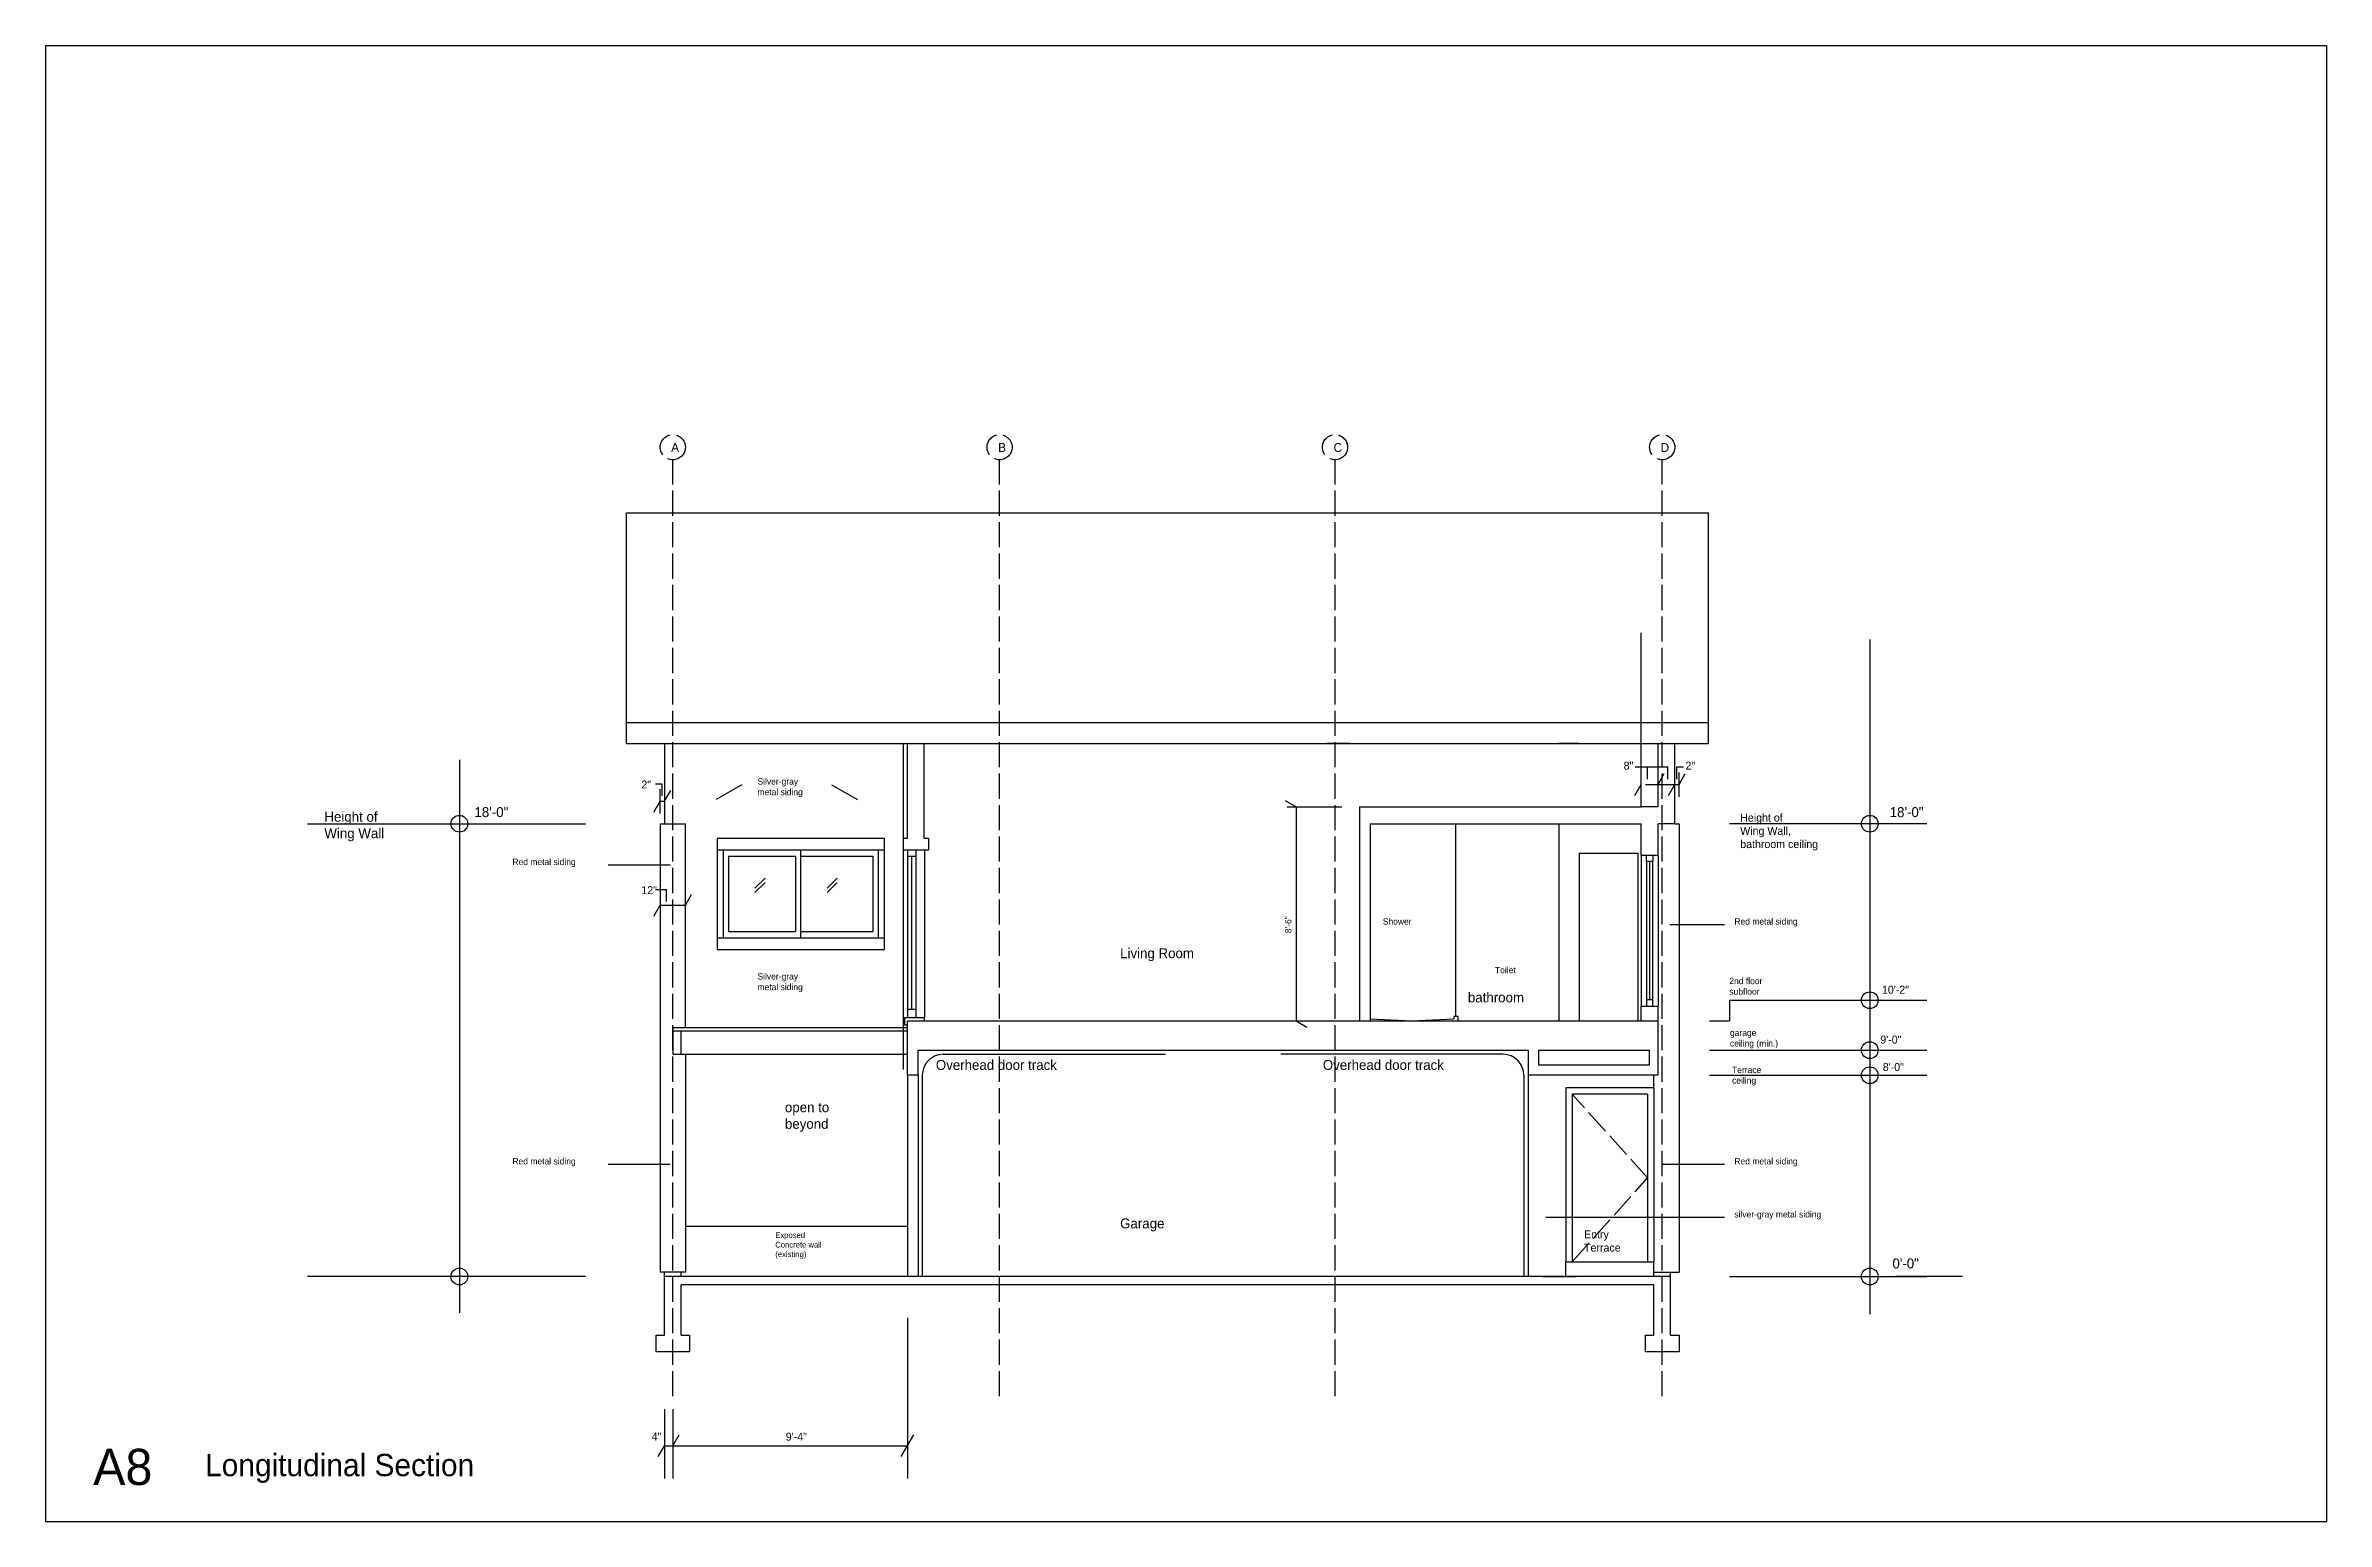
# Model space of a CAD drawing. Header units: inches. Extents: x 967 to 5652, y 0 to 2983.
# Drawn here: x 3365 to 4453, y 1519 to 2223 of the extents above; entities that cross this region are included whole.
import ezdxf

# ---------------------------------------------------------------- set-up
doc = ezdxf.new("R2010")
doc.units = ezdxf.units.IN
doc.header["$MEASUREMENT"] = 0
doc.linetypes.add('ACAD_ISO02W100', pattern=[15, 12, -3])
for name, color, linetype in [('const', 7, 'Continuous'), ('e1', 7, 'Continuous'), ('e2', 251, 'Continuous'), ('grid', 252, 'ACAD_ISO02W100'), ('millwork', 253, 'Continuous'), ('soffit', 253, 'ACAD_ISO02W100'), ('walls', 7, 'Continuous')]:
    doc.layers.add(name, color=color, linetype=linetype)

msp = doc.modelspace()

# ---------------------------------------------------------------- texts
at = {"layer": 'const', "attachment_point": 1}
for s, insert, char_height, width in [('A', (3663.5, 2033.5), 4.26, 1625.197), ('B', (3819.5, 2033.5), 4.26, 1625.197), ('C', (3979.5, 2033.5), 4.26, 1625.197), ('D', (4135.5, 2033.5), 4.26, 1625.197), ('2"', (3649.3, 1872.5), 3.79, 1444.62), ('Silver-gray^Jmetal siding', (3704.7, 1873.6), 3.031, 1155.696), ('8"', (4117.9, 1881.5), 3.79, 1444.62), ('2"', (4147.4, 1881.5), 3.79, 1444.62), ('Height of \\PWing Wall', (3498.1, 1857.6), 4.74, 1805.775), ('18\'-0"', (3569.7, 1859.8), 4.74, 1805.775), ('Height of \\PWing Wall,^Jbathroom ceiling', (4173.5, 1856.7), 3.789, 1444.62), ('18\'-0"', (4244.8, 1859.8), 4.74, 1805.775), ('Red metal siding', (3587.8, 1835.2), 3.031, 1155.696), ('12"', (3649.3, 1822.1), 3.79, 1444.62), ('Shower', (4003, 1806.8), 3.03, 1155.696), ('Red metal siding', (4170.7, 1806.8), 3.031, 1155.696), ('Living Room', (3877.7, 1792.5), 4.736, 1805.775), ('Silver-gray^Jmetal siding', (3704.7, 1780.6), 3.031, 1155.696), ('Toilet', (4056.5, 1783.6), 3.03, 1155.696), ('2nd floor^Jsubfloor', (4168.3, 1778.4), 3.031, 1155.696), ('10\'-2"', (4241.1, 1774.6), 3.79, 1444.62), ('bathroom', (4043.6, 1771.4), 4.74, 1805.775), ('garage^Jceiling (min.)', (4168.6, 1753.7), 3.031, 1155.696), ('9\'-0"', (4240.3, 1750.8), 3.79, 1444.62), ('Overhead door track', (3789.8, 1739.2), 4.736, 1805.775), ('Overhead door track', (3974.4, 1739.2), 4.736, 1805.775), ('Terrace^Jceiling', (4169.6, 1736), 3.031, 1155.696), ('8\'-0"', (4241.5, 1737.7), 3.79, 1444.62), ('open to^Jbeyond', (3717.8, 1719), 4.736, 1805.775), ('Red metal siding', (3587.8, 1692.4), 3.031, 1155.696), ('Red metal siding', (4170.7, 1692.4), 3.031, 1155.696), ('silver-gray metal siding', (4170.7, 1667.1), 3.031, 1155.696), ('\\pt2.7279;Exposed^JConcrete wall^J(existing)', (3713.2, 1657), 2.728, 1040.126), ('Garage', (3877.7, 1663.6), 4.74, 1805.775), ('Entry^JTerrace', (4099, 1657.9), 3.789, 1444.62), ('0\'-0"', (4246.1, 1644.5), 4.74, 1805.775), ('4"', (3654.2, 1561.4), 3.79, 1444.62), ('9\'-4"', (3718.2, 1561.4), 3.79, 1444.62), ('A8', (3387.8, 1553.7), 17.26, 6582.049), ('Longitudinal Section', (3441.2, 1551.3), 10.656, 4062.993)]:
    msp.add_mtext(s, dxfattribs=dict(at, insert=insert, char_height=char_height, width=width))
at = {"layer": 'const', "insert": (3956.4, 1799.7), "char_height": 3.03, "width": 1155.696, "attachment_point": 1, "rotation": 90}
msp.add_mtext('8\'-6"', dxfattribs=at)

# ---------------------------------------------------------------- linework, layer by layer
for p, q in [((3365.1, 2223.1), (3365.1, 1519.1)), ((3365.1, 2223.1), (4453.1, 2223.1)), ((4453.1, 2223.1), (4453.1, 1519.1)), ((3365.1, 1519.1), (4453.1, 1519.1))]:
    msp.add_line(p, q)
at = {"layer": 'const'}
for p, q in [((4134.3, 1870.6), (4137.3, 1875.8)), ((4144.3, 1870.6), (4147.3, 1875.8)), ((3655.3, 1857.4), (3658.3, 1862.6)), ((3660.3, 1862.6), (3663.3, 1867.8)), ((3956.4, 1862.9), (3961.6, 1859.9)), ((4123.3, 1865.4), (4126.3, 1870.6)), ((4139.3, 1865.4), (4142.3, 1870.6)), ((3670.3, 1813), (3673.3, 1818.2)), ((3655.3, 1807.8), (3658.3, 1813)), ((3961.6, 1757.9), (3966.8, 1754.9)), ((3664.3, 1555.2), (3667.3, 1560.4)), ((3773.3, 1550), (3779.3, 1560.4)), ((3657.3, 1550), (3660.3, 1555.2))]:
    msp.add_line(p, q, dxfattribs=at)
at = {"layer": 'e1'}
for p, q in [((3776.2, 1845), (3776.2, 1890.2)), ((3784.2, 1845), (3784.2, 1890.2)), ((4134.3, 1859.9), (4134.3, 1890.2)), ((4142.3, 1851.9), (4142.3, 1890.2)), ((3991.9, 1859.9), (4126.3, 1859.9)), ((3996.9, 1851.9), (4126.3, 1851.9)), ((4086.9, 1851.9), (4086.9, 1757.9)), ((4134.3, 1859.9), (4126.3, 1859.9)), ((4126.3, 1836.9), (4126.3, 1851.9)), ((4134.3, 1836.9), (4134.3, 1851.9)), ((4136.3, 1851.9), (4134.3, 1851.9)), ((4142.3, 1851.9), (4136.3, 1851.9)), ((3774.2, 1845), (3774.2, 1839.5)), ((3774.2, 1845), (3776.2, 1845)), ((3774.2, 1839.5), (3786.3, 1839.5)), ((3776.2, 1839.5), (3776.2, 1836.5)), ((3780.3, 1839.5), (3780.3, 1836.5)), ((3784.2, 1845), (3786.3, 1845)), ((3786.3, 1845), (3786.3, 1839.5)), ((3776.2, 1836.5), (3780.3, 1836.5)), ((3778.2, 1836.5), (3778.2, 1763.6)), ((4126.3, 1836.9), (4134.3, 1836.9)), ((4128.8, 1833.9), (4128.8, 1836.9)), ((4131.8, 1833.9), (4128.8, 1833.9)), ((4130.3, 1833.9), (4130.3, 1767.9)), ((4131.8, 1836.9), (4131.8, 1833.9)), ((3776.3, 1763.5), (3780.3, 1763.5)), ((3776.3, 1763.5), (3776.3, 1759.5)), ((3780.3, 1763.5), (3780.3, 1759.5)), ((4126.3, 1757.9), (4126.3, 1764.9)), ((4126.3, 1764.9), (4134.3, 1764.9)), ((4131.8, 1767.9), (4128.8, 1767.9)), ((4128.8, 1767.9), (4128.8, 1764.9)), ((4131.8, 1764.9), (4131.8, 1767.9)), ((4134.3, 1757.9), (4134.3, 1764.9)), ((3776.3, 1754.5), (3664.3, 1754.5)), ((3664.3, 1754.5), (3664.3, 1742)), ((3776.3, 1753), (3664.3, 1753)), ((3668.3, 1742), (3668.3, 1753)), ((3774.8, 1759.5), (3780.3, 1759.5)), ((3774.8, 1759.5), (3774.8, 1756)), ((3774.8, 1756), (3776.3, 1756)), ((3776.3, 1731.9), (3776.3, 1757.9)), ((3780.3, 1759.5), (3784.4, 1759.5)), ((3784.4, 1757.9), (3784.4, 1759.5)), ((3996.9, 1758.9), (4016.9, 1757.9)), ((4016.9, 1757.9), (4036.9, 1758.9)), ((4038.9, 1759.9), (4036.9, 1759.9)), ((4036.9, 1759.9), (4036.9, 1758.9)), ((4038.9, 1757.9), (4038.9, 1759.9)), ((3781.3, 1731.9), (3776.3, 1731.9)), ((4134.3, 1731.9), (4072.3, 1731.9))]:
    msp.add_line(p, q, dxfattribs=at)
at = {"layer": 'e2'}
for p, q in [((4126.3, 1859.9), (4126.3, 1942.9)), ((4235.3, 1939.8), (4235.3, 1618)), ((3562.5, 1882.3), (3562.5, 1618.5)), ((3660.3, 1890.2), (3660.3, 1851.9)), ((3774.2, 1890.2), (3774.2, 1845)), ((4123.4, 1879), (4138.9, 1879)), ((4126.3, 1864.8), (4126.3, 1876.4)), ((4129.3, 1873.2), (4129.3, 1879)), ((4138.9, 1873.2), (4138.9, 1879)), ((4143.3, 1879), (4146.4, 1879)), ((4143.3, 1873.2), (4143.3, 1879)), ((4144.3, 1864.8), (4144.3, 1876.4)), ((3656.1, 1871), (3659.3, 1871)), ((3658.3, 1856.8), (3658.3, 1868.4)), ((3658.3, 1862.6), (3660.3, 1862.6)), ((3659.3, 1865.2), (3659.3, 1871)), ((3697.3, 1870.4), (3685, 1863.4)), ((3740, 1870.4), (3752.4, 1863.4)), ((4128.3, 1870.6), (4144.3, 1870.6)), ((3490.1, 1851.9), (3622.6, 1851.9)), ((3658.3, 1851.9), (3658.3, 1637.9)), ((3658.3, 1851.9), (3670.3, 1851.9)), ((3658.3, 1851.9), (3660.3, 1851.9)), ((3670.3, 1754.5), (3670.3, 1851.9)), ((3957.4, 1859.9), (3983.4, 1859.9)), ((3961.6, 1859.9), (3961.6, 1757.9)), ((4037.9, 1759.9), (4037.9, 1851.9)), ((4142.3, 1851.9), (4144.3, 1851.9)), ((4144.3, 1851.9), (4144.3, 1637.9)), ((4262.5, 1851.9), (4168.4, 1851.9)), ((3685.4, 1845), (3685.4, 1791.9)), ((3685.4, 1845), (3765.2, 1845)), ((3685.4, 1839.5), (3765.2, 1839.5)), ((3685.4, 1839.5), (3685.4, 1797.5)), ((3688.4, 1839.5), (3688.4, 1797.5)), ((3725.3, 1839.5), (3725.3, 1797.5)), ((3762.2, 1839.5), (3762.2, 1797.5)), ((3765.2, 1845), (3765.2, 1791.9)), ((3774.2, 1839.5), (3774.2, 1734.6)), ((3784.3, 1839.5), (3784.3, 1759.5)), ((3633.5, 1832.3), (3663, 1832.3)), ((3690.9, 1836.5), (3722.8, 1836.5)), ((3690.9, 1836.5), (3690.9, 1800.5)), ((3722.8, 1836.5), (3722.8, 1800.5)), ((3725.3, 1836.5), (3759.7, 1836.5)), ((3759.7, 1836.5), (3759.7, 1800.5)), ((3776.2, 1836.5), (3776.2, 1763.6)), ((3780.2, 1836.5), (3780.2, 1763.6)), ((4096.6, 1837.9), (4096.6, 1757.9)), ((4096.6, 1837.9), (4124.6, 1837.9)), ((4124.6, 1837.9), (4124.6, 1757.9)), ((4126.3, 1836.9), (4126.3, 1764.9)), ((4128.8, 1833.9), (4128.8, 1767.9)), ((4131.8, 1767.9), (4131.8, 1833.9)), ((4134.3, 1836.9), (4134.3, 1764.9)), ((3656.1, 1820.6), (3661.3, 1820.6)), ((3661.3, 1814.8), (3661.3, 1820.6)), ((3670.3, 1807.2), (3670.3, 1818.8)), ((3703.5, 1821.1), (3708.3, 1825.9)), ((3703.5, 1819.1), (3708.3, 1823.9)), ((3737.9, 1821.1), (3742.7, 1825.9)), ((3737.9, 1819.1), (3742.7, 1823.9)), ((3658.3, 1813), (3670.3, 1813)), ((3685.4, 1797.5), (3765.2, 1797.5)), ((3690.9, 1800.5), (3722.8, 1800.5)), ((3725.3, 1800.5), (3759.7, 1800.5)), ((4140, 1803.9), (4166, 1803.9)), ((3685.4, 1791.9), (3765.2, 1791.9)), ((4168.4, 1767.7), (4262.5, 1767.7)), ((4168.4, 1767.7), (4168.4, 1757.9)), ((4158.9, 1757.9), (4168.4, 1757.9)), ((3668.3, 1742), (3776.3, 1742)), ((3670.3, 1742), (3670.3, 1637.9)), ((3793.3, 1741.9), (3899.3, 1741.9)), ((4060.3, 1741.9), (3954.3, 1741.9)), ((4158.9, 1743.9), (4262.5, 1743.9)), ((3776.3, 1731.9), (3776.3, 1635.9)), ((3781.3, 1731.9), (3781.3, 1635.9)), ((4072.3, 1731.9), (4072.3, 1635.9)), ((4132.3, 1725.9), (4132.3, 1731.9)), ((4158.9, 1731.9), (4262.5, 1731.9)), ((4132.3, 1725.9), (4090.3, 1725.9)), ((4090.3, 1725.9), (4090.3, 1642.9)), ((4093.3, 1722.9), (4093.3, 1642.9)), ((4129.3, 1722.9), (4093.3, 1722.9)), ((4129.3, 1722.9), (4129.3, 1642.9)), ((4132.3, 1725.9), (4132.3, 1642.9)), ((3633.5, 1689.5), (3663, 1689.5)), ((4136.5, 1689.5), (4166, 1689.5)), ((3670.3, 1659.9), (3776.3, 1659.9)), ((4080.7, 1664.2), (4166, 1664.2)), ((4090.3, 1642.9), (4132.3, 1642.9)), ((4090.3, 1635.9), (4090.3, 1642.9)), ((4132.3, 1635.9), (4132.3, 1642.9)), ((3622.6, 1635.9), (3490.1, 1635.9)), ((3670.3, 1637.9), (3658.3, 1637.9)), ((3660.3, 1635.9), (3660.3, 1637.9)), ((3668.3, 1635.9), (3668.3, 1637.9)), ((4132.3, 1637.9), (4144.3, 1637.9)), ((4140.3, 1635.9), (4140.3, 1637.9)), ((4168.4, 1635.9), (4262.5, 1635.9)), ((4247.7, 1636), (4279.6, 1636)), ((3776.3, 1616.2), (3776.3, 1539.5)), ((3660.3, 1572.6), (3660.3, 1539.5)), ((3664.3, 1572.6), (3664.3, 1539.5)), ((3660.3, 1555.2), (3776.3, 1555.2)), ((3664.3, 1555.2), (3776.3, 1555.2))]:
    msp.add_line(p, q, dxfattribs=at)
for centre in [(3562.5, 1851.9), (4235.3, 1851.9), (4235.3, 1767.7), (4235.3, 1743.9), (4235.3, 1731.9), (3562.5, 1635.9), (4235.3, 1635.9)]:
    msp.add_circle(centre, 4, dxfattribs=at)
for centre, start, end in [((3793.3, 1731.9), 90, 180), ((4060.3, 1731.9), 0, 90)]:
    msp.add_arc(centre, 10, start, end, dxfattribs=at)
at = {"layer": 'grid'}
for p, q in [((3664.3, 1578.8), (3664.3, 2025.5)), ((3820.2, 1578.8), (3820.2, 2025.5)), ((3980.2, 1578.8), (3980.2, 2025.5)), ((4136.3, 1578.8), (4136.3, 2025.5))]:
    msp.add_line(p, q, dxfattribs=at)
for centre in [(3664.3, 2031.5), (3820.2, 2031.5), (3980.2, 2031.5), (4136.3, 2031.5)]:
    msp.add_circle(centre, 6, dxfattribs=at)
at = {"layer": 'millwork'}
for p, q in [((3642.3, 1900.2), (3642.3, 2000.2)), ((3642.3, 2000.2), (4158.3, 2000.2)), ((4158.3, 1900.2), (4158.3, 2000.2))]:
    msp.add_line(p, q, dxfattribs=at)
at = {"layer": 'soffit'}
for p, q in [((4129.3, 1682.9), (4093.3, 1722.9)), ((4093.3, 1642.9), (4129.3, 1682.9))]:
    msp.add_line(p, q, dxfattribs=at)
at = {"layer": 'walls'}
for p, q in [((3642.3, 1890.2), (3642.3, 1900.2)), ((3642.3, 1900.2), (4158.3, 1900.2)), ((4158.3, 1890.2), (4158.3, 1900.2)), ((3642.3, 1890.2), (4158.3, 1890.2)), ((3987.2, 1890.2), (3976.5, 1890.2)), ((4096.6, 1890.2), (4086.9, 1890.2)), ((3991.9, 1859.9), (3991.9, 1757.9)), ((3996.9, 1851.9), (3996.9, 1757.9)), ((3776.3, 1757.9), (4134.3, 1757.9)), ((4134.3, 1731.9), (4134.3, 1757.9)), ((3664.3, 1742), (3668.3, 1742)), ((3781.3, 1743.9), (4072.3, 1743.9)), ((3781.3, 1731.9), (3781.3, 1743.9)), ((4072.3, 1743.9), (4072.3, 1731.9)), ((4077.3, 1743.9), (4077.3, 1736.9)), ((4077.3, 1743.9), (4130.3, 1743.9)), ((4130.3, 1736.9), (4130.3, 1743.9)), ((3783.3, 1731.9), (3783.3, 1635.9)), ((4070.3, 1731.9), (4070.3, 1635.9)), ((4077.3, 1736.9), (4130.3, 1736.9)), ((4140.3, 1635.9), (3660.3, 1635.9)), ((3660.3, 1607.9), (3660.3, 1635.9)), ((4079.3, 1635.9), (4095.3, 1635.9)), ((4140.3, 1607.9), (4140.3, 1635.9)), ((4132.3, 1631.9), (3668.3, 1631.9)), ((3668.3, 1607.9), (3668.3, 1631.9)), ((4132.3, 1607.9), (4132.3, 1631.9)), ((3656.3, 1607.9), (3660.3, 1607.9)), ((3656.3, 1599.9), (3656.3, 1607.9)), ((3672.3, 1599.9), (3656.3, 1599.9)), ((3668.3, 1607.9), (3672.3, 1607.9)), ((3672.3, 1607.9), (3672.3, 1599.9)), ((4128.3, 1599.9), (4128.3, 1607.9)), ((4128.3, 1607.9), (4132.3, 1607.9)), ((4144.3, 1599.9), (4128.3, 1599.9)), ((4140.3, 1607.9), (4144.3, 1607.9)), ((4144.3, 1607.9), (4144.3, 1599.9))]:
    msp.add_line(p, q, dxfattribs=at)

msp.set_redraw_order([(e.dxf.handle, doc.entitydb.next_handle()) for e in msp.query("TEXT MTEXT ATTDEF DIMENSION ARC_DIMENSION")])  # texts and dimensions are drawn at this point

doc.saveas('drawing.dxf')
